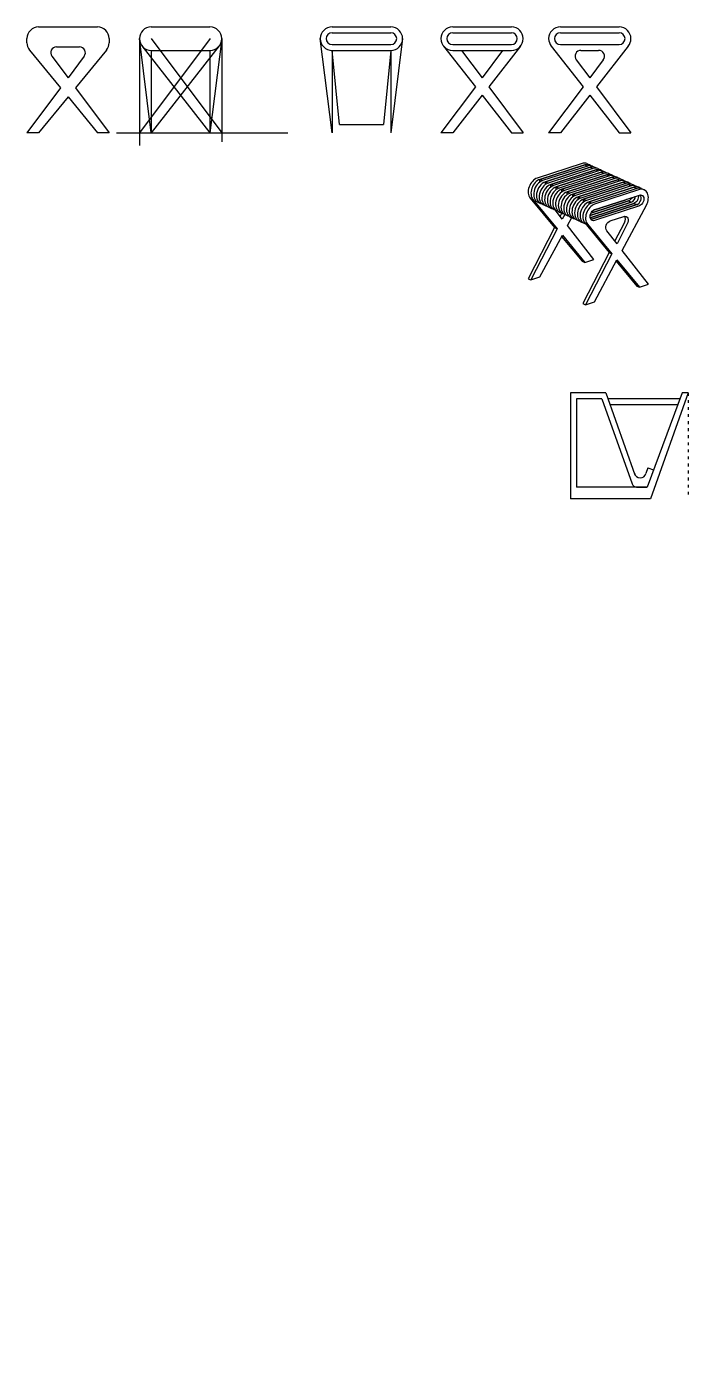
# Model space of a CAD drawing. Header units: millimetres. Extents: x 7085 to 25803, y -5245 to 9436.
# Drawn here: x 14186 to 17000, y -3122 to 2601 of the extents above; entities that cross this region are included whole.
import ezdxf

# ---------------------------------------------------------------- set-up
doc = ezdxf.new("R2010")
doc.units = ezdxf.units.MM
doc.linetypes.add('ACAD_ISO03W100', pattern=[30, 12, -18])
doc.layers.add('PV-1206', color=7, linetype='Continuous')

# ---------------------------------------------------------------- blocks, each defined once
blk = doc.blocks.new('*U35')
at = {"layer": 'PV-1206'}
for p, q in [((11399.3, -6775.7, 5249), (11446.9, -6879.4, 5133)), ((11406.9, -6784.7, 5244.1), (11454.5, -6888.5, 5128.1)), ((11419.5, -6801.5, 5233.1), (11427.1, -6810.5, 5228.2)), ((11604.2, -6874.8, 5384.8), (11443, -6769.8, 5327.4)), ((11447.8, -6782.2, 5312.1), (11450.6, -6778.8, 5322.5)), ((11611.7, -6883.8, 5379.9), (11450.6, -6778.8, 5322.5)), ((11450.6, -6778.8, 5322.5), (11611.7, -6883.8, 5379.9)), ((11450.6, -6778.8, 5322.5), (11458.1, -6787.9, 5317.6)), ((11619.3, -6892.9, 5375), (11458.1, -6787.9, 5317.6)), ((11619.3, -6892.9, 5375), (11458.1, -6787.9, 5317.6)), ((11462.9, -6800.3, 5302.4), (11465.7, -6797, 5312.8)), ((11465.7, -6797, 5312.8), (11626.9, -6902, 5370.2)), ((11465.7, -6797, 5312.8), (11473.3, -6806, 5307.9)), ((11626.9, -6902, 5370.2), (11465.7, -6797, 5312.8)), ((11634.4, -6911, 5365.3), (11473.3, -6806, 5307.9)), ((11634.4, -6911, 5365.3), (11473.3, -6806, 5307.9)), ((11434.6, -6819.6, 5223.3), (11442.2, -6828.7, 5218.4)), ((11449.8, -6837.7, 5213.5), (11457.3, -6846.8, 5208.6)), ((11464.9, -6855.9, 5203.8), (11472.4, -6864.9, 5198.9)), ((11481.4, -6890.1, 5166.7), (11468.5, -6860.2, 5201.4)), ((11478, -6818.4, 5292.6), (11480.8, -6815.1, 5303)), ((11480.8, -6815.1, 5303), (11642, -6920.1, 5360.4)), ((11480.8, -6815.1, 5303), (11488.4, -6824.2, 5298.1)), ((11642, -6920.1, 5360.4), (11480.8, -6815.1, 5303)), ((11649.5, -6929.2, 5355.5), (11488.4, -6824.2, 5298.1)), ((11649.5, -6929.2, 5355.5), (11488.4, -6824.2, 5298.1)), ((11493.1, -6836.6, 5282.8), (11495.9, -6833.2, 5293.2)), ((11495.9, -6833.2, 5293.2), (11657.1, -6938.2, 5350.6)), ((11495.9, -6833.2, 5293.2), (11503.5, -6842.3, 5288.3)), ((11657.1, -6938.2, 5350.6), (11495.9, -6833.2, 5293.2)), ((11664.7, -6947.3, 5345.7), (11503.5, -6842.3, 5288.3)), ((11664.7, -6947.3, 5345.7), (11503.5, -6842.3, 5288.3)), ((11508.2, -6854.7, 5273), (11511.1, -6851.4, 5283.4)), ((11511.1, -6851.4, 5283.4), (11672.2, -6956.4, 5340.9)), ((11511.1, -6851.4, 5283.4), (11518.6, -6860.4, 5278.6)), ((11672.2, -6956.4, 5340.9), (11511.1, -6851.4, 5283.4)), ((11679.8, -6965.4, 5336), (11518.6, -6860.4, 5278.6)), ((11679.8, -6965.4, 5336), (11518.6, -6860.4, 5278.6)), ((11307.5, -6870.9, 4932.7), (11315, -6880, 4927.8)), ((11446.9, -6879.4, 5133), (11307.5, -6870.9, 4932.7)), ((11315, -6880, 4927.8), (11347.3, -6901, 4939.3)), ((11454.5, -6888.5, 5128.1), (11315, -6880, 4927.8)), ((11347.3, -6901, 4939.3), (11464.5, -6910.2, 5103.8)), ((11446.9, -6879.4, 5133), (11454.5, -6888.5, 5128.1)), ((11460.9, -6909.9, 5098.9), (11500.9, -6996.9, 5001.6)), ((11464.5, -6910.2, 5103.8), (11508.4, -7005.9, 4996.7)), ((11477.6, -6881.3, 5177), (11486.5, -6881.8, 5189.8)), ((11480, -6874, 5194), (11487.6, -6883.1, 5189.1)), ((11494.1, -6890.9, 5184.9), (11481.4, -6890.1, 5166.7)), ((11491, -6912.3, 5141.1), (11513.3, -6914, 5172.4)), ((11540.7, -7026.9, 5008.2), (11491, -6912.3, 5141.1)), ((11495.1, -6892.1, 5184.2), (11502.7, -6901.2, 5179.3)), ((11510.2, -6910.3, 5174.5), (11517.8, -6919.3, 5169.6)), ((11523.4, -6872.8, 5263.3), (11526.2, -6869.5, 5273.7)), ((11526.2, -6869.5, 5273.7), (11687.3, -6974.5, 5331.1)), ((11526.2, -6869.5, 5273.7), (11533.7, -6878.6, 5268.8)), ((11687.3, -6974.5, 5331.1), (11526.2, -6869.5, 5273.7)), ((11694.9, -6983.6, 5326.2), (11533.7, -6878.6, 5268.8)), ((11694.9, -6983.6, 5326.2), (11533.7, -6878.6, 5268.8)), ((11538.5, -6891, 5253.5), (11541.3, -6887.6, 5263.9)), ((11541.3, -6887.6, 5263.9), (11702.5, -6992.6, 5321.3)), ((11541.3, -6887.6, 5263.9), (11548.8, -6896.7, 5259)), ((11702.5, -6992.6, 5321.3), (11541.3, -6887.6, 5263.9)), ((11710, -7001.7, 5316.4), (11548.8, -6896.7, 5259)), ((11710, -7001.7, 5316.4), (11548.8, -6896.7, 5259)), ((11553.6, -6909.1, 5243.7), (11556.4, -6905.8, 5254.1)), ((11556.4, -6905.8, 5254.1), (11717.6, -7010.8, 5311.5)), ((11556.4, -6905.8, 5254.1), (11564, -6914.8, 5249.3)), ((11717.6, -7010.8, 5311.5), (11556.4, -6905.8, 5254.1)), ((11725.1, -7019.8, 5306.7), (11564, -6914.8, 5249.3)), ((11725.1, -7019.8, 5306.7), (11564, -6914.8, 5249.3)), ((11568.7, -6927.2, 5234), (11571.5, -6923.9, 5244.4)), ((11571.5, -6923.9, 5244.4), (11732.7, -7028.9, 5301.8)), ((11571.5, -6923.9, 5244.4), (11579.1, -6933, 5239.5)), ((11732.7, -7028.9, 5301.8), (11571.5, -6923.9, 5244.4)), ((11611.7, -6883.8, 5379.9), (11619.3, -6892.9, 5375)), ((11619.8, -6888.3, 5384.2), (11627.4, -6897.4, 5379.3)), ((11626.9, -6902, 5370.2), (11634.4, -6911, 5365.3)), ((11635, -6906.5, 5374.5), (11642.5, -6915.5, 5369.6)), ((11642, -6920.1, 5360.4), (11649.5, -6929.2, 5355.5)), ((11525.3, -6928.4, 5164.7), (11532.9, -6937.5, 5159.8)), ((11540.5, -6946.5, 5154.9), (11548, -6955.6, 5150)), ((11550.5, -6957, 5151.3), (11598.1, -7060.7, 5035.3)), ((11558.1, -6966.1, 5146.4), (11605.7, -7069.8, 5030.4)), ((11573.2, -6967, 5168.3), (11577, -6971.5, 5165.8)), ((11573.3, -6964.9, 5172.1), (11730.6, -7067.4, 5228.1)), ((11730.6, -7067.4, 5228.1), (11573.3, -6964.9, 5172.1)), ((11575.5, -6962.2, 5180.5), (11723, -7058.3, 5233)), ((11723, -7058.3, 5233), (11575.5, -6962.2, 5180.5)), ((11577, -6971.5, 5165.8), (11738.1, -7076.4, 5223.3)), ((11738.1, -7076.4, 5223.3), (11577, -6971.5, 5165.8)), ((11740.2, -7038, 5296.9), (11579.1, -6933, 5239.5)), ((11740.2, -7038, 5296.9), (11579.1, -6933, 5239.5)), ((11580.4, -6961.3, 5189.8), (11715.5, -7049.2, 5237.9)), ((11715.5, -7049.2, 5237.9), (11580.4, -6961.3, 5189.8)), ((11583.8, -6945.4, 5224.2), (11586.6, -6942, 5234.6)), ((11745.7, -7085.5, 5218.4), (11584.5, -6980.5, 5161)), ((11586.6, -6942, 5234.6), (11747.8, -7047, 5292)), ((11586.6, -6942, 5234.6), (11594.2, -6951.1, 5229.7)), ((11747.8, -7047, 5292), (11586.6, -6942, 5234.6)), ((11591.8, -6964.6, 5201.4), (11707.9, -7040.2, 5242.8)), ((11707.9, -7040.2, 5242.8), (11591.8, -6964.6, 5201.4)), ((11755.4, -7056.1, 5287.1), (11594.2, -6951.1, 5229.7)), ((11755.4, -7056.1, 5287.1), (11594.2, -6951.1, 5229.7)), ((11596, -6967, 5203.5), (11757.2, -7071.9, 5260.9)), ((11762.9, -7065.2, 5282.2), (11601.8, -6960.2, 5224.8)), ((11650.1, -6924.6, 5364.7), (11657.6, -6933.7, 5359.8)), ((11657.1, -6938.2, 5350.6), (11664.7, -6947.3, 5345.7)), ((11665.2, -6942.7, 5354.9), (11672.8, -6951.8, 5350)), ((11672.2, -6956.4, 5340.9), (11679.8, -6965.4, 5336)), ((11680.3, -6960.9, 5345.2), (11687.9, -6969.9, 5340.3)), ((11687.3, -6974.5, 5331.1), (11694.9, -6983.6, 5326.2)), ((11695.4, -6979, 5335.4), (11703, -6988.1, 5330.5)), ((11500.9, -6996.9, 5001.6), (11508.4, -7005.9, 4996.7)), ((11508.4, -7005.9, 4996.7), (11540.7, -7026.9, 5008.2)), ((11632.6, -7071.5, 5069), (11613.1, -7026.5, 5121.1)), ((11635.2, -7024.1, 5159.8), (11683.5, -7055.5, 5177)), ((11702.5, -6992.6, 5321.3), (11710, -7001.7, 5316.4)), ((11710.5, -6997.1, 5325.6), (11718.1, -7006.2, 5320.7)), ((11717.6, -7010.8, 5311.5), (11725.1, -7019.8, 5306.7)), ((11725.7, -7015.3, 5315.8), (11733.2, -7024.3, 5311)), ((11732.7, -7028.9, 5301.8), (11740.2, -7038, 5296.9)), ((11740.8, -7033.4, 5306.1), (11748.3, -7042.5, 5301.2)), ((11458.6, -7052.2, 4835), (11466.2, -7061.3, 4830.1)), ((11598.1, -7060.7, 5035.3), (11458.6, -7052.2, 4835)), ((11466.2, -7061.3, 4830.1), (11498.4, -7082.3, 4841.6)), ((11605.7, -7069.8, 5030.4), (11466.2, -7061.3, 4830.1)), ((11498.4, -7082.3, 4841.6), (11615.6, -7091.5, 5006.1)), ((11598.1, -7060.7, 5035.3), (11605.7, -7069.8, 5030.4)), ((11612.1, -7091.2, 5001.2), (11652, -7178.2, 4903.9)), ((11615.6, -7091.5, 5006.1), (11659.6, -7187.3, 4899)), ((11628.8, -7062.6, 5079.3), (11679.7, -7065.7, 5152.4)), ((11687.2, -7074.8, 5147.5), (11632.6, -7071.5, 5069)), ((11642.2, -7093.6, 5043.4), (11769.1, -7103.6, 5221.6)), ((11691.8, -7208.3, 4910.5), (11642.2, -7093.6, 5043.4)), ((11707.3, -7039.5, 5243.2), (11707.9, -7040.2, 5242.8)), ((11715.5, -7049.2, 5237.9), (11723, -7058.3, 5233)), ((11730.6, -7067.4, 5228.1), (11738.1, -7076.4, 5223.3)), ((11747.8, -7047, 5292), (11755.4, -7056.1, 5287.1)), ((11755.9, -7051.5, 5296.3), (11763.5, -7060.6, 5291.4)), ((11771, -7069.7, 5286.5), (11778.6, -7078.7, 5281.7)), ((11652, -7178.2, 4903.9), (11659.6, -7187.3, 4899)), ((11659.6, -7187.3, 4899), (11691.8, -7208.3, 4910.5))]:
    blk.add_line(p, q, dxfattribs=at)
at = {"layer": 'PV-1206', "extrusion": (-0.596103, -0.704479, 0.385188)}
for centre, major_axis, start_param, end_param in [((11431.5, -6783.3, 5284.8), (-27.1, 0, -42), -2.56791, -0.311496), ((11439.1, -6792.4, 5279.9), (-27.1, 0, -42), -2.56791, -0.311496), ((11446.7, -6801.5, 5275.1), (-27.1, 0, -42), -2.56791, 0), ((11454.2, -6810.5, 5270.2), (-27.1, 0, -42), -2.56791, 0.182349), ((11461.8, -6819.6, 5265.3), (-27.1, 0, -42), -2.56791, 0), ((11469.3, -6828.7, 5260.4), (-27.1, 0, -42), -2.56791, 0.182349), ((11476.9, -6837.7, 5255.5), (-27.1, 0, -42), -2.56791, 0), ((11484.5, -6846.8, 5250.6), (-27.1, 0, -42), -2.56791, 0.182349), ((11492, -6855.9, 5245.8), (-27.1, 0, -42), -2.56791, 0), ((11499.6, -6864.9, 5240.9), (-27.1, 0, -42), -2.56791, 0.182349), ((11507.1, -6874, 5236), (-27.1, 0, -42), -2.56791, 0), ((11514.7, -6883.1, 5231.1), (-27.1, 0, -42), -2.56791, 0.182349), ((11522.2, -6892.1, 5226.2), (-27.1, 0, -42), -2.56791, 0), ((11529.8, -6901.2, 5221.3), (-27.1, 0, -42), -2.56791, 0.182349), ((11537.4, -6910.3, 5216.4), (-27.1, 0, -42), -2.56791, 0), ((11544.9, -6919.3, 5211.6), (-27.1, 0, -42), -2.56791, 0.182349), ((11552.5, -6928.4, 5206.7), (-27.1, 0, -42), -2.56791, 0), ((11560, -6937.5, 5201.8), (-27.1, 0, -42), -2.56791, 0.182349), ((11567.6, -6946.5, 5196.9), (-27.1, 0, -42), -2.56791, 0), ((11592.7, -6888.3, 5342.2), (27.1, 0, 42), 0, 0.573683), ((11600.3, -6897.4, 5337.3), (27.1, 0, 42), -0.182349, 0.573683), ((11607.8, -6906.5, 5332.5), (27.1, 0, 42), 0, 0.573683), ((11615.4, -6915.5, 5327.6), (27.1, 0, 42), -0.182349, 0.573683), ((11622.9, -6924.6, 5322.7), (27.1, 0, 42), 0, 0.573683), ((11630.5, -6933.7, 5317.8), (27.1, 0, 42), -0.182349, 0.573683), ((11575.2, -6955.6, 5192), (-27.1, 0, -42), -2.56791, 0.15952), ((11582.7, -6964.7, 5187.1), (-27.1, 0, -42), -2.56791, -0.311496), ((11590.3, -6973.7, 5182.3), (-27.1, 0, -42), -2.56791, -0.311496), ((11582.7, -6964.7, 5187.1), (-13.6, 0, -21), 0.371143, 0.573683), ((11638.1, -6942.7, 5312.9), (27.1, 0, 42), 0, 0.573683), ((11645.6, -6951.8, 5308), (27.1, 0, 42), -0.182349, 0.573683), ((11653.2, -6960.9, 5303.2), (27.1, 0, 42), 0, 0.573683), ((11660.7, -6969.9, 5298.3), (27.1, 0, 42), -0.182349, 0.573683), ((11668.3, -6979, 5293.4), (27.1, 0, 42), 0, 0.573683), ((11675.9, -6988.1, 5288.5), (27.1, 0, 42), -0.182349, 0.573683), ((11683.4, -6997.1, 5283.6), (27.1, 0, 42), 0, 0.573683), ((11691, -7006.2, 5278.7), (27.1, 0, 42), -0.182349, 0.573683), ((11698.5, -7015.3, 5273.8), (27.1, 0, 42), 0, 0.573683), ((11706.1, -7024.3, 5269), (27.1, 0, 42), -0.182349, 0.573683), ((11713.6, -7033.4, 5264.1), (27.1, 0, 42), 0, 0.573683), ((11721.2, -7042.5, 5259.2), (27.1, 0, 42), -0.182349, 0.573683), ((11728.8, -7051.5, 5254.3), (27.1, 0, 42), 0, 0.573683), ((11670.2, -7053.3, 5160.6), (13.6, 0, 21), -1.640548, -0.371143), ((11713.6, -7033.4, 5264.1), (13.6, 0, 21), -2.56791, -2.315736), ((11728.8, -7051.5, 5254.3), (13.6, 0, 21), -2.56791, -1.17914), ((11743.9, -7069.7, 5244.5), (13.6, 0, 21), -2.56791, -0.371143), ((11736.3, -7060.6, 5249.4), (27.1, 0, 42), -0.182349, 0.573683), ((11743.9, -7069.7, 5244.5), (27.1, 0, 42), 0, 0.573683), ((11751.4, -7078.7, 5239.7), (27.1, 0, 42), -1.682731, 0.573683)]:
    blk.add_ellipse(centre, major_axis=major_axis, ratio=0.704479, start_param=start_param, end_param=end_param, dxfattribs=at)
at = {"layer": 'PV-1206', "extrusion": (0.596103, 0.704479, -0.385188)}
for centre, major_axis, start_param, end_param in [((11590.3, -6973.7, 5182.3), (-13.6, 0, -21), -0.573683, 2.56791), ((11629.5, -7030.9, 5138.5), (-13.6, 0, -21), 0.353678, 2.56791), ((11677.8, -7062.3, 5155.7), (13.6, 0, 21), -0.573683, 1.640548), ((11721.2, -7042.5, 5259.2), (-13.6, 0, -21), -1.532244, -0.573683), ((11736.3, -7060.6, 5249.4), (-13.6, 0, -21), -2.358767, -0.573683), ((11751.4, -7078.7, 5239.7), (13.6, 0, 21), -0.573683, 2.56791)]:
    blk.add_ellipse(centre, major_axis=major_axis, ratio=0.704479, start_param=start_param, end_param=end_param, dxfattribs=at)

msp = doc.modelspace()

# ---------------------------------------------------------------- linework, layer by layer
for p, q in [((14236.31355, 2600.62883), (14486.31355, 2600.62883)), ((14715.28728, 2600.62883), (14965.28728, 2600.62883)), ((15484.69838, 2600.62883), (15734.69838, 2600.62883)), ((15484.69838, 2575.62883), (15734.69838, 2575.62883)), ((15997.8969, 2600.62883), (16247.8969, 2600.62883)), ((15997.8969, 2600.62883), (16247.8969, 2600.62883)), ((15997.8969, 2575.62883), (16247.8969, 2575.62883)), ((16456.20692, 2600.62883), (16706.20692, 2600.62883)), ((16456.20692, 2600.62883), (16706.20692, 2600.62883)), ((16456.20692, 2575.62883), (16706.20692, 2575.62883)), ((14186.31355, 2533.53999), (14186.31355, 2550.62883)), ((14536.31355, 2550.62883), (14536.31355, 2533.53999)), ((14965.94893, 2551.45139), (14665.28728, 2150.62883)), ((14665.28728, 2550.62883), (14665.28728, 2096.1851)), ((14715.28728, 2150.62883), (14665.28728, 2550.62883)), ((14675.99859, 2519.70314), (14965.28728, 2150.62883)), ((14714.62563, 2551.45139), (15015.28728, 2150.62883)), ((15004.57598, 2519.70314), (14715.28728, 2150.62883)), ((15015.28728, 2550.62883), (14965.28728, 2150.62883)), ((15015.28728, 2550.62883), (15015.28728, 2111.50366)), ((15484.69838, 2150.62883), (15434.69838, 2550.62883)), ((15484.69838, 2525.62883), (15734.69838, 2525.62883)), ((15784.69838, 2550.62883), (15734.69838, 2150.62883)), ((15959.19548, 2518.97129), (16094.58245, 2346.23653)), ((15997.8969, 2525.62883), (16247.8969, 2525.62883)), ((16286.59832, 2518.97129), (16151.21135, 2346.23653)), ((16417.5055, 2518.97129), (16552.89247, 2346.23653)), ((16456.20692, 2525.62883), (16706.20692, 2525.62883)), ((16744.90834, 2518.97129), (16609.52137, 2346.23653)), ((14197.68651, 2501.79173), (14329.45081, 2341.4785)), ((14292.56355, 2475.62883), (14361.31355, 2383.96216)), ((14312.56355, 2515.62883), (14410.06355, 2515.62883)), ((14430.06355, 2475.62883), (14361.31355, 2383.96216)), ((14524.94059, 2501.79173), (14393.1763, 2341.4785)), ((14715.28728, 2500.62883), (14965.28728, 2500.62883)), ((14715.28728, 2500.62883), (14715.28728, 2150.62883)), ((14965.28728, 2500.62883), (14965.28728, 2150.62883)), ((15484.69838, 2500.62883), (15734.69838, 2500.62883)), ((15484.69838, 2500.62883), (15484.69838, 2150.62883)), ((15516.19838, 2185.62883), (15484.69838, 2500.62883)), ((15734.69838, 2500.62883), (15703.19838, 2185.62883)), ((15734.69838, 2500.62883), (15734.69838, 2150.62883)), ((15997.8969, 2500.62883), (16247.8969, 2500.62883)), ((16035.43309, 2500.62883), (16122.8969, 2383.99434)), ((16210.36071, 2500.62883), (16122.8969, 2383.99434)), ((16523.73798, 2460.63015), (16581.20692, 2383.99434)), ((16543.73898, 2500.62883), (16618.67486, 2500.62883)), ((16638.67586, 2460.63015), (16581.20692, 2383.99434)), ((16094.58245, 2346.23653), (15947.8969, 2150.62883)), ((16151.21135, 2346.23653), (16297.8969, 2150.62883)), ((16552.89247, 2346.23653), (16406.20692, 2150.62883)), ((16609.52137, 2346.23653), (16756.20692, 2150.62883)), ((14329.45081, 2341.4785), (14186.31355, 2150.62883)), ((14361.31355, 2302.71216), (14236.31355, 2150.62883)), ((14361.31355, 2302.71216), (14486.31355, 2150.62883)), ((14393.1763, 2341.4785), (14536.31355, 2150.62883)), ((16122.8969, 2310.11127), (15997.8969, 2150.62883)), ((16122.8969, 2310.11127), (16247.8969, 2150.62883)), ((16581.20692, 2310.11127), (16456.20692, 2150.62883)), ((16581.20692, 2310.11127), (16706.20692, 2150.62883)), ((15516.19838, 2185.62883), (15703.19838, 2185.62883)), ((14236.31355, 2150.62883), (14186.31355, 2150.62883)), ((14536.31355, 2150.62883), (14486.31355, 2150.62883)), ((14566.99188, 2150.62883), (15296.02787, 2150.62883)), ((15997.8969, 2150.62883), (15947.8969, 2150.62883)), ((16247.8969, 2150.62883), (16297.8969, 2150.62883)), ((16456.20692, 2150.62883), (16406.20692, 2150.62883)), ((16706.20692, 2150.62883), (16756.20692, 2150.62883)), ((16499.50424, 1043.31979), (16499.50424, 593.31979)), ((16649.50424, 1043.31979), (16499.50424, 1043.31979)), ((16649.50424, 1043.31979), (16773.49299, 695.55025)), ((16974.35039, 1043.31979), (16825.18715, 643.31979)), ((16999.50424, 1043.31979), (16839.50424, 593.31979)), ((16999.50424, 1043.31979), (16974.35039, 1043.31979)), ((16524.50424, 1018.31979), (16524.50424, 643.31979)), ((16632.68373, 1018.31979), (16524.50424, 1018.31979)), ((16632.68373, 1018.31979), (16761.6125, 656.60485)), ((16965.65269, 1018.31979), (16657.87187, 1018.31979)), ((16956.95499, 993.31979), (16666.2395, 993.31979)), ((16828.85708, 724.71148), (16820.12197, 701.28718)), ((16828.85708, 724.71148), (16852.28138, 715.97637)), ((16825.18715, 643.31979), (16524.50424, 643.31979)), ((16780.45155, 643.31979), (16825.18715, 643.31979)), ((16839.50424, 593.31979), (16499.50424, 593.31979))]:
    msp.add_line(p, q)
at = {"linetype": 'ACAD_ISO03W100'}
msp.add_line((16999.50424, 1043.31979), (16999.50424, 593.31979), dxfattribs=at)
for centre, radius, start, end in [((14236.31355, 2550.62883), 50, 90, 180), ((14486.31355, 2550.62883), 50, 0, 90), ((14715.28728, 2550.62883), 50, 90, 180), ((14965.28728, 2550.62883), 50, 0, 90), ((15484.69838, 2550.62883), 50, 90, 180), ((15484.69838, 2550.62883), 25, 90, 180), ((15734.69838, 2550.62883), 50, 0, 90), ((15734.69838, 2550.62883), 25, 0, 90), ((15997.8969, 2550.62883), 50, 90, 180), ((15997.8969, 2550.62883), 50, 90, 180), ((15997.8969, 2550.62883), 25, 90, 180), ((16247.8969, 2550.62883), 50, 0, 90), ((16247.8969, 2550.62883), 50, 0, 90), ((16247.8969, 2550.62883), 25, 0, 90), ((16456.20692, 2550.62883), 50, 90, 180), ((16456.20692, 2550.62883), 50, 90, 180), ((16456.20692, 2550.62883), 25, 90, 180), ((16706.20692, 2550.62883), 50, 0, 90), ((16706.20692, 2550.62883), 50, 0, 90), ((16706.20692, 2550.62883), 25, 0, 90), ((14236.31355, 2533.53999), 50, 180, 219.41739424), ((14486.31355, 2533.53999), 50, 320.58260576, 0), ((14715.28728, 2550.62883), 50, 180, 270), ((14965.28728, 2550.62883), 50, 270, 0), ((15484.69838, 2550.62883), 50, 180, 270), ((15484.69838, 2550.62883), 25, 180, 270), ((15734.69838, 2550.62883), 50, 270, 0), ((15734.69838, 2550.62883), 25, 270, 0), ((15997.8969, 2550.62883), 50, 180, 270), ((15997.8969, 2550.62883), 25, 180, 270), ((16247.8969, 2550.62883), 50, 270, 0), ((16247.8969, 2550.62883), 25, 270, 0), ((16456.20692, 2550.62883), 50, 180, 219.28297076), ((16456.20692, 2550.62883), 25, 180, 270), ((16706.20692, 2550.62883), 25, 270, 0), ((16706.20692, 2550.62883), 50, 320.71702924, 0), ((14312.56355, 2490.62883), 25, 90, 216.86989765), ((14410.06355, 2490.62883), 25, 323.13010235, 90), ((16543.73898, 2475.62883), 25, 90, 216.86610559), ((16618.67486, 2475.62883), 25, 323.13389441, 90), ((16795.76267, 706.91077), 25, 192.21722859, 347.00043638), ((16780.45155, 663.31979), 20, 199.6179746, 270)]:
    msp.add_arc(centre, radius, start, end)

# ---------------------------------------------------------------- block references
at = {"layer": 'PV-1206', "extrusion": (-8.32667e-17, 0.922838, 0.385188), "rotation": 220.236612702366}
msp.add_blockref('*U35', (-3249.05684, 1469.68653, -3521.09102), dxfattribs=at)

doc.saveas('drawing.dxf')
